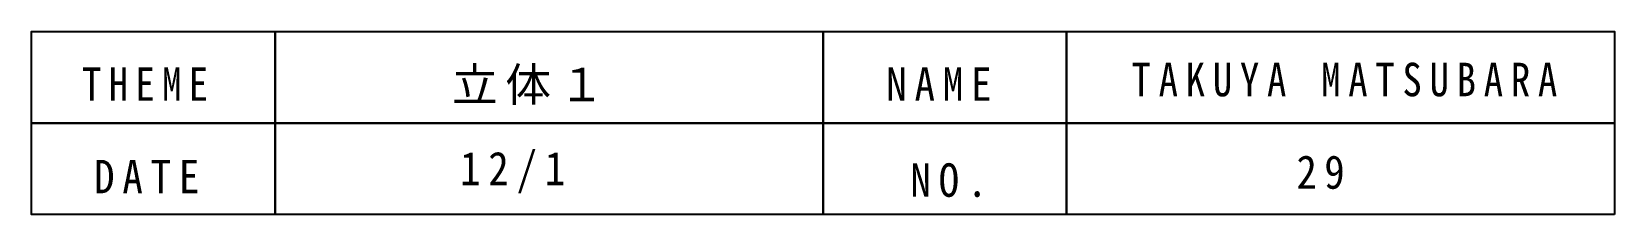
# Model space of a CAD drawing. Units: millimetres on the paper. Extents: x -1924 to 2076, y -2069 to 1931.
# Drawn here: x 16.2 to 120.2, y -77.7 to -65.7 of the extents above; entities that cross this region are included whole.
import ezdxf

# ---------------------------------------------------------------- set-up
doc = ezdxf.new("R2010")
doc.units = ezdxf.units.MM
doc.layers.add('0-0_外形線', color=7, linetype='Continuous')
doc.styles.add('ＭＳ ゴシック', font='')
doc.styles.get('ＭＳ ゴシック').set_extended_font_data('MS Gothic')

msp = doc.modelspace()

# ---------------------------------------------------------------- texts
at = {"layer": '0-0_外形線', "char_height": 2.199, "attachment_point": 7, "style": 'ＭＳ ゴシック'}
for s, insert in [('\\T1.38;\\W0.85;THEME', (19.553, -70.286)), ('\\T1.17;立体１', (43.863, -70.551)), ('\\T1.38;\\W0.9;NAME', (72.4, -70.286)), ('\\T1.4;\\W0.85;TAKUYA\\~MATSUBARA', (88.519, -70.022)), ('\\T1.38;\\W0.9;12/1', (44.391, -76.364)), ('\\T1.38;\\W0.9;DATE', (20.346, -76.364)), ('\\T1.38;\\W0.9;NO.', (73.986, -76.628)), ('\\T1.36;\\W0.9;29', (99.352, -76.1))]:
    msp.add_mtext(s, dxfattribs=dict(at, insert=insert))

# ---------------------------------------------------------------- linework, layer by layer
at = {"layer": '0-0_外形線'}
for points in [[(32.244, -71.744), (16.244, -71.744), (16.244, -65.744), (32.244, -65.744)], [(68.244, -71.744), (32.244, -71.744), (32.244, -65.744), (68.244, -65.744)], [(84.244, -71.744), (68.244, -71.744), (68.244, -65.744), (84.244, -65.744)], [(120.244, -71.744), (84.244, -71.744), (84.244, -65.744), (120.244, -65.744)], [(32.244, -77.744), (16.244, -77.744), (16.244, -71.744), (32.244, -71.744)], [(68.244, -77.744), (32.244, -77.744), (32.244, -71.744), (68.244, -71.744)], [(84.244, -77.744), (68.244, -77.744), (68.244, -71.744), (84.244, -71.744)], [(120.244, -77.744), (84.244, -77.744), (84.244, -71.744), (120.244, -71.744)]]:
    msp.add_lwpolyline(points, close=True, dxfattribs=at)
msp.add_circle((75.571, -69.23), 2000, dxfattribs=at)

msp.set_redraw_order([(e.dxf.handle, doc.entitydb.next_handle()) for e in msp.query("TEXT MTEXT ATTDEF DIMENSION ARC_DIMENSION")])  # texts and dimensions are drawn at this point

doc.saveas('drawing.dxf')
